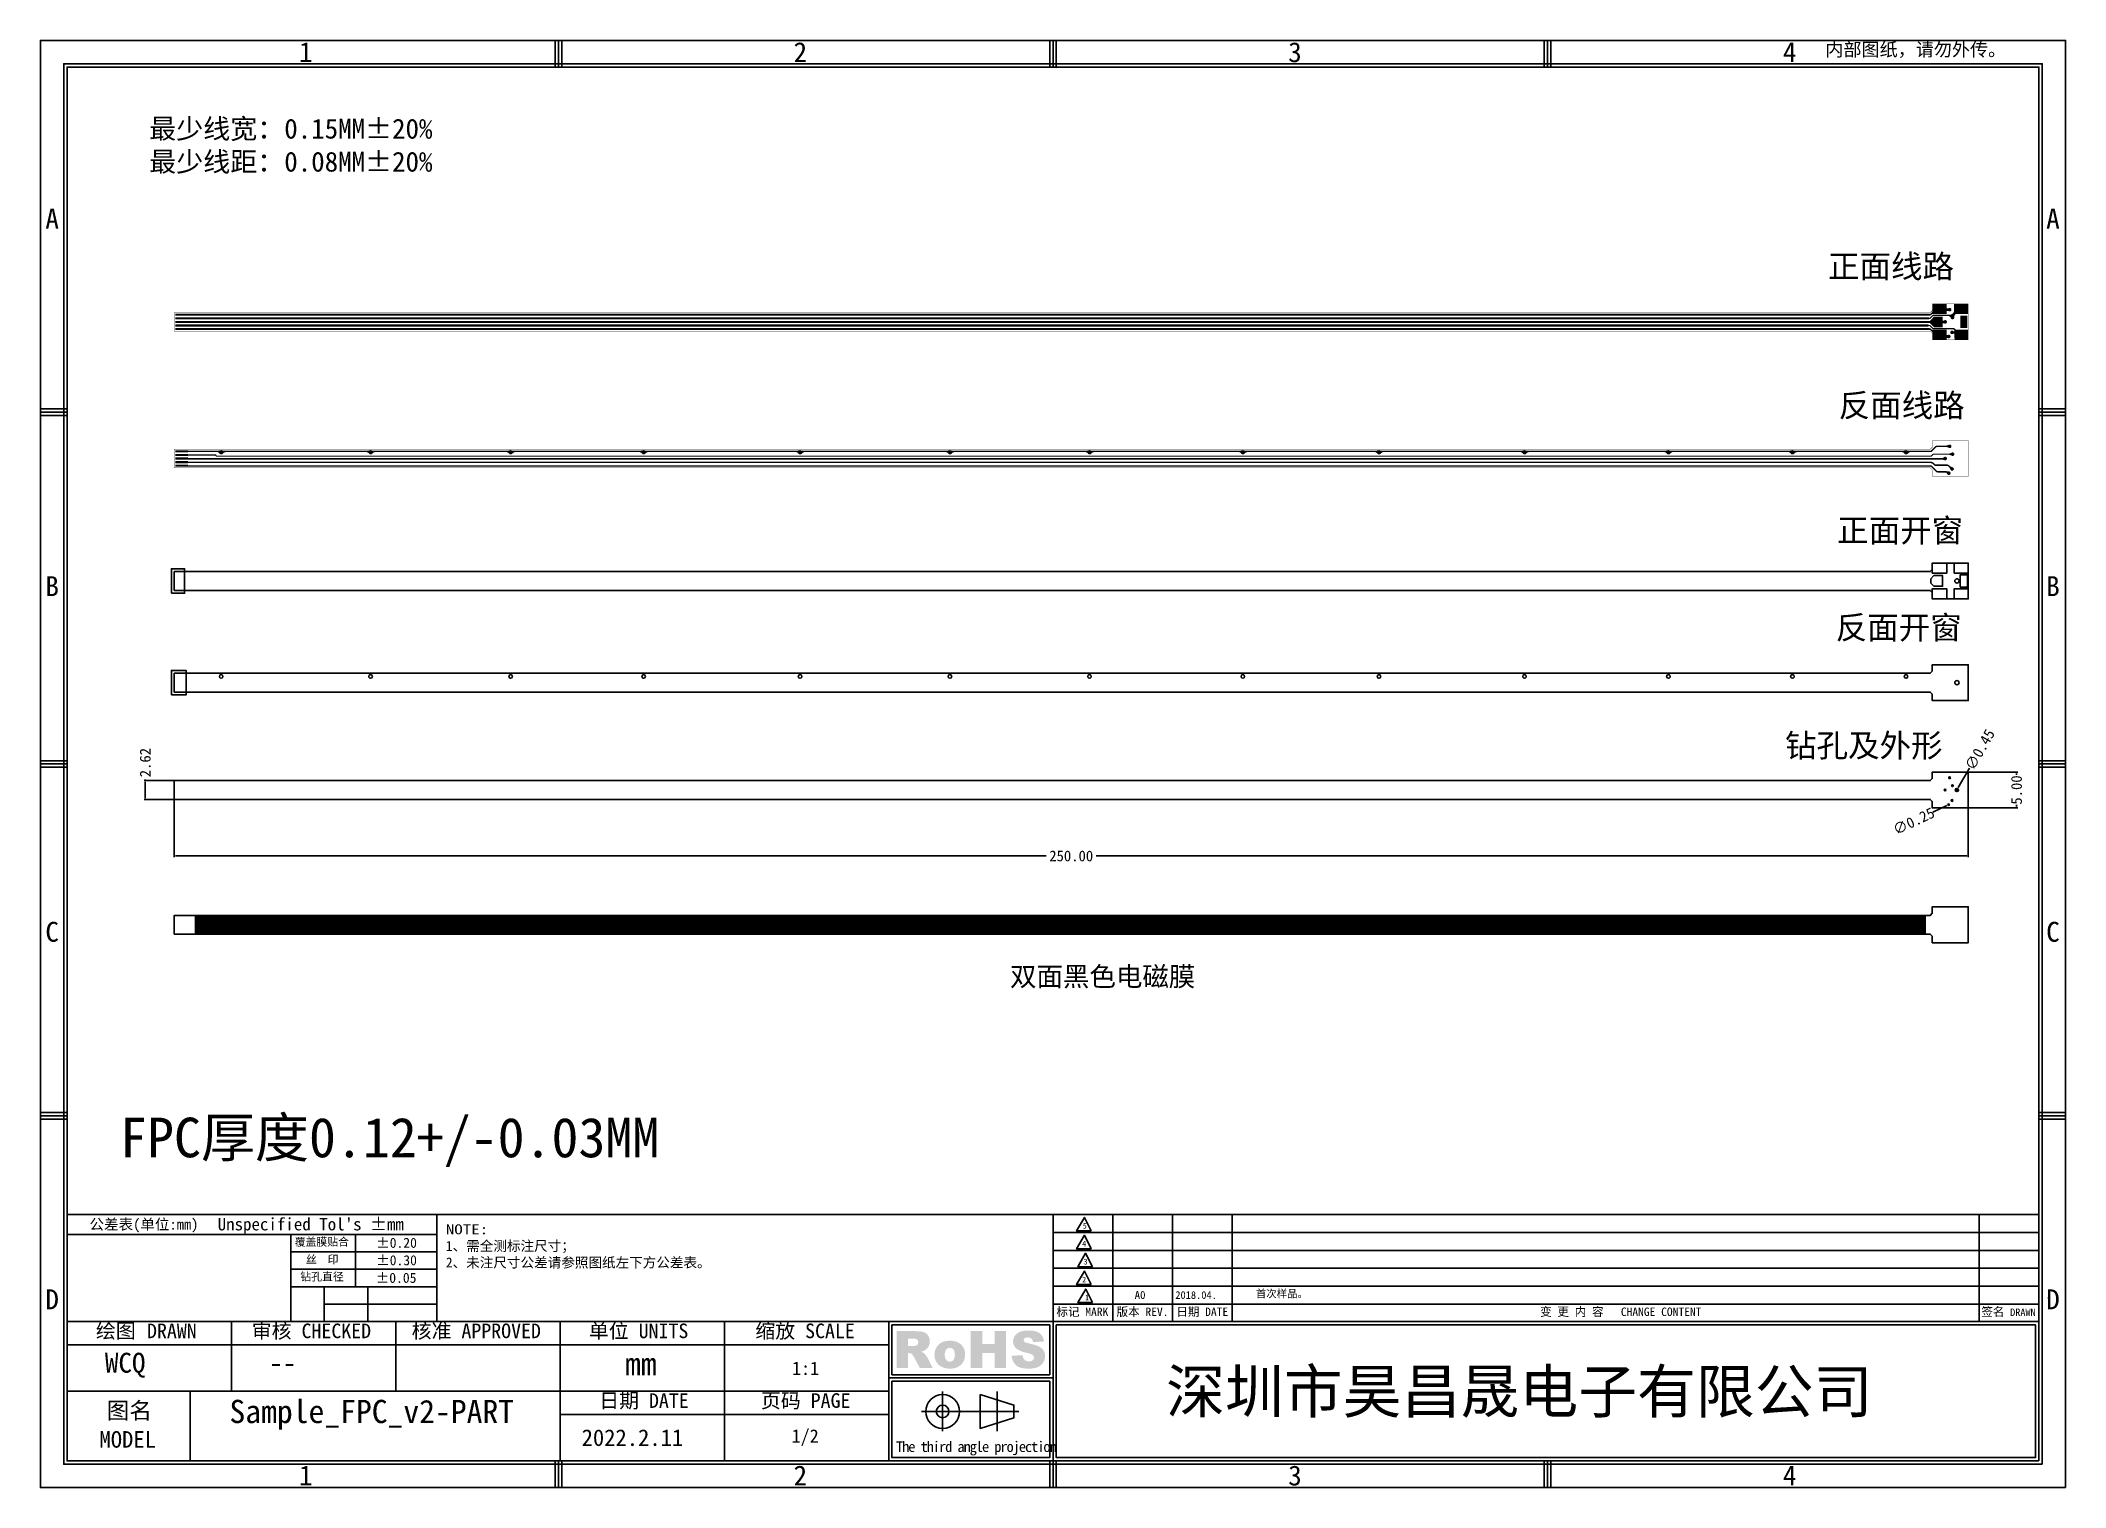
# Model space of a CAD drawing. Extents: x -45 to 237, y -498 to -296.
import ezdxf
from ezdxf.enums import TextEntityAlignment as Align

# ---------------------------------------------------------------- set-up
doc = ezdxf.new("R2010")
doc.units = 0
doc.header["$MEASUREMENT"] = 0
doc.layers.get('0').update_dxf_attribs({"linetype": 'CONTINUOUS'})
doc.layers.get('Defpoints').update_dxf_attribs({"linetype": 'CONTINUOUS'})
doc.layers.add('LAYER_22', color=3, linetype='CONTINUOUS')
doc.styles.add('样式 2', font='arial.ttf', dxfattribs={"width": 1.05})
doc.styles.add('汉字', font='')
doc.styles.get('汉字').set_extended_font_data('SimSun')
doc.dimstyles.new('1xDIM', dxfattribs={"dimtxt": 1.3, "dimasz": 0.5, "dimexe": 0.3, "dimexo": 0, "dimgap": 0.3, "dimtad": 0, "dimzin": 0, "dimdsep": 46, "dimtxsty": '样式 2', "dimblk": 'CLOSEDBLANK', "dimcen": 0, "dimclrd": 2, "dimclre": 2, "dimclrt": 4, "dimadec": 0, "dimazin": 0, "dimtfac": 1, "dimtofl": 0, "dimtmove": 0, "dimatfit": 3, "dimldrblk": 'CLOSEDBLANK', "dimfxl": 0, "dimtolj": 1, "dimtzin": 0, "dimarcsym": 0})
doc.dimstyles.get("Standard").update_dxf_attribs({"dimtxt": 1.5, "dimasz": 0.18, "dimexe": 0.18, "dimexo": 0.0625, "dimgap": 0.09, "dimtad": 0, "dimzin": 0, "dimdsep": 46, "dimtxsty": 'Standard', "dimcen": 0.09, "dimadec": 0, "dimazin": 0, "dimtfac": 1, "dimtofl": 0, "dimtmove": 0, "dimatfit": 3, "dimfxl": 0, "dimtolj": 1, "dimtzin": 0, "dimarcsym": 0})

msp = doc.modelspace()

# ---------------------------------------------------------------- texts
at = {"color": 0, "style": '汉字'}
msp.add_text('公差表(单位:mm)', height=1.4856, dxfattribs=at).set_placement((-38.39, -460.892), align=Align.MIDDLE_LEFT)
for s, p in [('%%P0.20  ', (5.343, -463.469)), ('%%P0.30  ', (5.343, -465.898)), ('%%P0.05 ', (4.807, -468.348))]:
    msp.add_text(s, height=1.3927, dxfattribs=at).set_placement(p, align=Align.MIDDLE_CENTER)
at = {"color": 1, "linetype": 'Continuous'}
for s, p in [('5', (100.031, -461.49)), ('4', (99.935, -463.989)), ('2', (99.942, -468.985)), ('3', (100.129, -466.487)), ('1', (100.342, -471.483))]:
    msp.add_text(s, height=0.79, dxfattribs=at).set_placement(p)
at = {"linetype": 'Continuous', "style": '汉字'}
msp.add_text('深圳市昊昌晟电子有限公司', height=6.01397, dxfattribs=at).set_placement((111.645, -487.18))
at = {"attachment_point": 1}
for s, insert, char_height, width in [('{\\fSimSun|b1|i0|c134|p2;1}', (-9.201, -296.118), 2.77568, 2.14822), ('{\\fSimSun|b1|i0|c134|p2;2}', (59.728, -296.118), 2.77568, 2.14822), ('{\\fSimSun|b1|i0|c134|p2;3}', (128.657, -296.118), 2.77568, 2.14822), ('{\\fSimSun|b1|i0|c134|p2;4}', (197.587, -296.118), 2.77568, 2.14822), ('{\\fSimSun|b0|i0|c134|p2;内部图纸，请勿外传。}', (203.515, -296.21), 1.84704, 38.18453), ('{\\fSimSun|b1|i0|c134|p2;A}', (-44.536, -319.32), 2.77568, 2.14822), ('{\\fSimSun|b1|i0|c134|p2;A}', (234.287, -319.32), 2.77568, 2.14822), ('{\\fSimSun|b1|i0|c134|p2;B}', (-44.536, -370.553), 2.77568, 2.14822), ('{\\fSimSun|b1|i0|c134|p2;B}', (234.287, -370.553), 2.77568, 2.14822), ('{\\fSimSun|b1|i0|c134|p2;C}', (-44.536, -418.726), 2.77568, 2.14822), ('{\\fSimSun|b1|i0|c134|p2;C}', (234.287, -418.726), 2.77568, 2.14822), ("Unspecified Tol's ±mm", (-20.533, -460.002), 1.7348, 39.7234), ('{\\fSimSun|b1|i0|c134|p2;D}', (-44.536, -469.959), 2.77568, 2.14822), ('{\\fSimSun|b1|i0|c134|p2;D}', (234.287, -469.959), 2.77568, 2.14822), ('{\\fSimSun|b0|i0|c134|p2;标记 MARK}', (96.36, -472.493), 1.17966, 13.51302), ('{\\fSimSun|b0|i0|c134|p2;版本 REV.}', (104.741, -472.493), 1.17966, 13.51302), ('{\\fSimSun|b0|i0|c134|p2;日期 DATE}', (113.068, -472.493), 1.17966, 13.51302), ('{\\fSimSun|b0|i0|c134|p2;变 更 内 容   CHANGE CONTENT}', (163.761, -472.493), 1.17966, 25.08761), ('{\\fSimSun|b0|i0|c134|p2;签名 \\H0.8823x;DRAWN}', (225.252, -472.493), 1.17966, 13.51302), ('{\\fSimSun|b0|i0|c134|p2;\\H0.88x;绘图\\H1.136x; \\H0.88x;DRAWN}', (-37.495, -474.725), 2.31307, 20.14351), ('{\\fSimSun|b0|i0|c134|p2;\\H0.88x;审核 CHECKED}', (-15.777, -474.725), 2.31307, 20.14351), ('{\\fSimSun|b0|i0|c134|p2;核准 APPROVED}', (6.505, -474.725), 2.0355, 20.14351), ('{\\fSimSun|b0|i0|c134|p2;\\H0.88x;单位 UNITS}', (31.203, -474.725), 2.31307, 20.14351), ('{\\fSimSun|b0|i0|c134|p2;缩放 SCALE}', (54.398, -474.725), 2.0355, 20.14351), ('{\\fSimSun|b0|i0|c0|p54;\\C3;WCQ}', (-36.243, -478.798), 2.77568, 20.14351), ('{\\fSimSun|b0|i0|c134|p2;mm}', (36.234, -478.712), 3.2383, 20.14351), ('{\\fSimSun|b0|i0|c134|p2;\\C3;--}', (-13.343, -478.798), 2.77568, 20.14351), ('{\\fSimSun|b1|i0|c134|p34;1:1}', (59.51, -480.035), 1.85045, 20.14351), ('{\\fSimSun|b0|i0|c134|p2;图名}', (-35.997, -485.693), 2.31307, 6.00434), ('{\\fSimSun|b0|i0|c134|p2;\\H0.88x;日期 DATE}', (32.643, -484.44), 2.31307, 20.14351), ('{\\fSimSun|b0|i0|c134|p2;\\H0.88x;页码 PAGE}', (55.176, -484.44), 2.31307, 20.14351), ('{\\fSimSun|b0|i0|c134|p2;MODEL}', (-36.997, -489.715), 2.31307, 8.48703), ('{\\C3;2022.2.11}', (30.192, -489.469), 2.31307, 20.14351), ('{\\fSimSun|b1|i0|c134|p34;1/2}', (59.458, -489.467), 1.85045, 20.14351), ('{\\fSimSun|b1|i0|c134|p2;\\T0.75;The third angle projection}', (73.999, -491.142), 1.48036, 22.35607), ('{\\fSimSun|b1|i0|c134|p2;1}', (-9.201, -494.512), 2.77568, 2.14822), ('{\\fSimSun|b1|i0|c134|p2;2}', (59.728, -494.512), 2.77568, 2.14822), ('{\\fSimSun|b1|i0|c134|p2;3}', (128.657, -494.512), 2.77568, 2.14822), ('{\\fSimSun|b1|i0|c134|p2;4}', (197.587, -494.512), 2.77568, 2.14822)]:
    msp.add_mtext(s, dxfattribs=dict(at, insert=insert, char_height=char_height, width=width))
at = {"insert": (-30.07, -306.792), "char_height": 2.7602, "attachment_point": 1, "style": '汉字'}
msp.add_mtext_dynamic_manual_height_columns('最少线宽：0.15MM%%P20%\\P最少线距：0.08MM%%P20%', width=21.51931, gutter_width=7.5, heights=[0], dxfattribs=at).dxf.set("width", 107.82155)
at = {"color": 1, "attachment_point": 1, "style": '汉字'}
for s, insert, char_height, own_width in [('正面线路', (203.873, -325.751), 3.2202, 23.09906), ('反面线路', (205.363, -345.13), 3.2202, 23.09906), ('正面开窗', (205.158, -362.562), 3.2202, 23.09906), ('反面开窗', (204.955, -376.092), 3.2202, 23.09906), ('钻孔及外形', (197.89, -392.535), 3.2202, 23.09906), ('FPC厚度0.12+/-0.03MM', (-34.13, -446.026), 5.5204, 215.6431)]:
    msp.add_mtext_dynamic_manual_height_columns(s, width=21.51931, gutter_width=7.5, heights=[0], dxfattribs=dict(at, insert=insert, char_height=char_height)).dxf.set("width", own_width)
at = {"color": 4, "insert": (89.89, -424.992), "char_height": 2.705, "attachment_point": 1, "style": '汉字'}
msp.add_mtext_dynamic_manual_height_columns('双面黑色电磁膜', width=21.51931, gutter_width=7.5, heights=[0], dxfattribs=at).dxf.set("width", 81.46042)
at = {"color": 0, "char_height": 1.1097, "width": 16.65767, "attachment_point": 1, "style": '汉字'}
for s, insert in [('覆盖膜贴合', (-9.795, -462.775)), ('丝  印', (-8.229, -465.222)), ('钻孔直径', (-9.007, -467.632))]:
    msp.add_mtext(s, dxfattribs=dict(at, insert=insert))
at = {"linetype": 'Continuous', "attachment_point": 1}
for s, insert, char_height, width in [('{\\W1.25;\\C4;NOTE:\\P\\fSimSun|b0|i0|c134|p2;\\W1;\\C7;1、需全测标注尺寸；\\P2、未注尺寸公差请参照图纸左下方公差表。}', (11.268, -460.893), 1.38784, 55.13879), ('{\\C7;A0}', (107.261, -470.182), 1.1103, 2.54941)]:
    msp.add_mtext(s, dxfattribs=dict(at, insert=insert, char_height=char_height, width=width))
at = {"color": 1, "linetype": 'Continuous', "attachment_point": 1}
for s, insert, char_height, width in [('{\\fSimSun|b0|i0|c0|p2;201\\fSimSun|b0|i0|c134|p2;8\\fSimSun|b0|i0|c0|p2;.\\fSimSun|b0|i0|c134|p2;04\\fSimSun|b0|i0|c0|p2;.}', (112.926, -470.216), 1.064011, 11.07545), ('{\\fSimSun|b0|i0|c134|p2;    首次样品。}', (121.254, -470.022), 1.06401, 68.64401)]:
    msp.add_mtext(s, dxfattribs=dict(at, insert=insert, char_height=char_height, width=width))
at = {"insert": (-18.879, -485.356), "char_height": 3.2383, "attachment_point": 1}
msp.add_mtext_dynamic_manual_height_columns('{\\fSimSun|b0|i0|c134|p2;\\C3;Sample_FPC_v2\\C1;-PART}', width=49.15341, gutter_width=12.5, heights=[0], dxfattribs=at).dxf.set("width", 45.22439)

# ---------------------------------------------------------------- blocks, each defined once
blk = doc.blocks.new('_ClosedBlank')
at = {"color": 0, "linetype": 'ByBlock', "lineweight": -2}
for p, q in [((-1, 0.17), (0, 0)), ((-1, 0.17), (-1, -0.17)), ((0, 0), (-1, -0.17))]:
    blk.add_line(p, q, dxfattribs=at)
blk = doc.blocks.new('RECTANGLE_3')
blk.add_solid([(0.864996, 0.499998), (0.864996, -0.499998), (-0.864996, 0.499998), (-0.864996, -0.499998)])
blk = doc.blocks.new('RECTANGLE_1')
blk.add_solid([(0.149986, 0.649986), (0.149986, -0.649986), (-0.149986, 0.649986), (-0.149986, -0.649986)])
blk = doc.blocks.new('ROUND_31')
at = {"const_width": 0.25}
blk.add_lwpolyline([(-0.125, 0, 1), (0.125, 0, 1)], format="xyb", close=True, dxfattribs=at)
blk = doc.blocks.new('RECTANGLE_8')
blk.add_solid([(0.700024, 0.999998), (0.700024, -0.999998), (-0.700024, 0.999998), (-0.700024, -0.999998)])
blk = doc.blocks.new('RECTANGLE_2')
blk.add_solid([(0.599948, 0.750062), (0.599948, -0.750062), (-0.599948, 0.750062), (-0.599948, -0.750062)])
blk = doc.blocks.new('RECTANGLE_9')
blk.add_solid([(0.700024, 0.94996), (0.700024, -0.94996), (-0.700024, 0.94996), (-0.700024, -0.94996)])
blk = doc.blocks.new('ROUND_5')
at = {"const_width": 0.037464}
blk.add_lwpolyline([(-0.018732, 0, 1), (0.018732, 0, 1)], format="xyb", close=True, dxfattribs=at)
blk = doc.blocks.new('RECTANGLE_4')
blk.add_solid([(0.750062, 0.599948), (0.750062, -0.599948), (-0.750062, 0.599948), (-0.750062, -0.599948)])
blk = doc.blocks.new('ROUND_26')
at = {"const_width": 0.3}
blk.add_lwpolyline([(-0.15, 0, 1), (0.15, 0, 1)], format="xyb", close=True, dxfattribs=at)
blk = doc.blocks.new('ROUND_21')
at = {"const_width": 0.025}
blk.add_lwpolyline([(-0.0125, 0, 1), (0.0125, 0, 1)], format="xyb", close=True, dxfattribs=at)
blk = doc.blocks.new('ROUND_7')
at = {"const_width": 0.149986}
blk.add_lwpolyline([(-0.074994, 0, 1), (0.074994, 0, 1)], format="xyb", close=True, dxfattribs=at)
blk = doc.blocks.new('ROUND_35')
at = {"const_width": 0.09}
blk.add_lwpolyline([(-0.045, 0, 1), (0.045, 0, 1)], format="xyb", close=True, dxfattribs=at)
blk = doc.blocks.new('ROUND_6')
at = {"const_width": 0.099948}
blk.add_lwpolyline([(-0.049974, 0, 1), (0.049974, 0, 1)], format="xyb", close=True, dxfattribs=at)
blk = doc.blocks.new('ROUND_24')
at = {"const_width": 0.075}
blk.add_lwpolyline([(-0.0375, 0, 1), (0.0375, 0, 1)], format="xyb", close=True, dxfattribs=at)
blk = doc.blocks.new('*D23')
at = {"color": 0, "linetype": 'Continuous', "lineweight": -2}
for p, q in [((218.51, -403.42), (220.42, -402.52)), ((220.61, -402.39), (220.79, -402.39)), ((220.7, -402.48), (220.7, -402.3))]:
    blk.add_line(p, q, dxfattribs=at)
at = {"color": 0, "linetype": 'Continuous'}
blk.add_solid([(220.41, -402.49), (220.43, -402.55), (220.58, -402.44)], dxfattribs=at)
at = {"layer": 'Defpoints', "color": 0, "linetype": 'Continuous'}
for p in [(220.58, -402.44), (220.81, -402.34)]:
    blk.add_point(p, dxfattribs=at)
at = {"color": 0, "linetype": 'Continuous', "insert": (215.83, -404.69), "char_height": 1.5, "attachment_point": 5, "rotation": 25.2983}
blk.add_mtext('\\A1;∅0.25', dxfattribs=at)
blk = doc.blocks.new('*D26')
at = {"color": 0, "linetype": 'Continuous', "lineweight": -2}
for p, q in [((-26.58, -400.42), (-26.58, -409.73)), ((223.42, -400.42), (223.42, -409.73)), ((-26.4, -409.55), (94.95, -409.55)), ((223.24, -409.55), (101.88, -409.55))]:
    blk.add_line(p, q, dxfattribs=at)
at = {"color": 0, "linetype": 'Continuous'}
for points in [[(-26.4, -409.52), (-26.4, -409.58), (-26.58, -409.55)], [(223.24, -409.52), (223.24, -409.58), (223.42, -409.55)]]:
    blk.add_solid(points, dxfattribs=at)
at = {"layer": 'Defpoints', "color": 0, "linetype": 'Continuous'}
for p in [(-26.58, -400.36), (223.42, -400.35), (223.42, -409.55)]:
    blk.add_point(p, dxfattribs=at)
at = {"color": 0, "linetype": 'Continuous', "insert": (98.42, -409.55), "char_height": 1.5, "attachment_point": 5}
blk.add_mtext('\\A1;250.00', dxfattribs=at)
blk = doc.blocks.new('*D27')
at = {"color": 0, "linetype": 'Continuous', "lineweight": -2}
for p, q in [((-14.82, -399.05), (-30.79, -399.05)), ((-30.61, -399.05), (-30.61, -398.87)), ((-30.61, -401.48), (-30.61, -399.23)), ((-14.82, -401.66), (-30.79, -401.66))]:
    blk.add_line(p, q, dxfattribs=at)
at = {"color": 0, "linetype": 'Continuous'}
for points in [[(-30.64, -399.23), (-30.58, -399.23), (-30.61, -399.05)], [(-30.64, -401.48), (-30.58, -401.48), (-30.61, -401.66)]]:
    blk.add_solid(points, dxfattribs=at)
at = {"layer": 'Defpoints', "color": 0, "linetype": 'Continuous'}
for p in [(-30.61, -399.05), (-14.76, -399.05), (-14.76, -401.66)]:
    blk.add_point(p, dxfattribs=at)
at = {"color": 0, "linetype": 'Continuous', "insert": (-30.61, -396.53), "char_height": 1.5, "attachment_point": 5, "rotation": 90}
blk.add_mtext('\\A1;2.62', dxfattribs=at)
blk = doc.blocks.new('*D28')
at = {"color": 0, "linetype": 'Continuous', "lineweight": -2}
for p, q in [((221.8, -397.85), (230.34, -397.85)), ((230.16, -398.03), (230.16, -398.26)), ((221.8, -402.85), (230.34, -402.85)), ((230.16, -402.67), (230.16, -402.44))]:
    blk.add_line(p, q, dxfattribs=at)
at = {"color": 0, "linetype": 'Continuous'}
for points in [[(230.13, -398.03), (230.19, -398.03), (230.16, -397.85)], [(230.13, -402.67), (230.19, -402.67), (230.16, -402.85)]]:
    blk.add_solid(points, dxfattribs=at)
at = {"layer": 'Defpoints', "color": 0, "linetype": 'Continuous'}
for p in [(221.73, -397.85), (230.16, -397.85), (221.73, -402.85)]:
    blk.add_point(p, dxfattribs=at)
at = {"color": 0, "linetype": 'Continuous', "insert": (230.16, -400.35), "char_height": 1.5, "attachment_point": 5, "rotation": 90}
blk.add_mtext('\\A1;5.00', dxfattribs=at)
blk = doc.blocks.new('*D29')
at = {"color": 0, "linetype": 'Continuous', "lineweight": -2}
for p, q in [((223.58, -397.31), (222.04, -400)), ((221.75, -400.35), (221.93, -400.35)), ((221.84, -400.44), (221.84, -400.26))]:
    blk.add_line(p, q, dxfattribs=at)
at = {"color": 0, "linetype": 'Continuous'}
blk.add_solid([(222.01, -399.99), (222.07, -400.02), (221.95, -400.16)], dxfattribs=at)
at = {"layer": 'Defpoints', "color": 0, "linetype": 'Continuous'}
for p in [(221.73, -400.55), (221.95, -400.16)]:
    blk.add_point(p, dxfattribs=at)
at = {"color": 0, "linetype": 'Continuous', "insert": (225.05, -394.73), "char_height": 1.5, "attachment_point": 5, "rotation": 60.2504}
blk.add_mtext('\\A1;∅0.45', dxfattribs=at)

# ---------------------------------------------------------------- dimensions: what is measured, and where the dimension line sits
at = {"linetype": 'Continuous'}
for p1, p2, picture, middle in [((221.727, -400.548), (221.95, -400.158), '*D29', (225.051, -394.732)), ((220.809, -402.338), (220.583, -402.445), '*D23', (215.832, -404.691))]:
    dim = msp.add_diameter_dim_2p(p1=p1, p2=p2, dimstyle='Standard', dxfattribs=at)
    dim.commit()
    dim.dimension.update_dxf_attribs({"geometry": picture, "text_midpoint": middle, "dimtype": 163})
dim = msp.add_linear_dim(base=(-30.613, -399.0475), p1=(-14.7591, -401.6632), p2=(-14.7591, -399.0475), angle=90, dimstyle='Standard', dxfattribs=at)
dim.commit()
dim.dimension.update_dxf_attribs({"geometry": '*D27', "text_midpoint": (-30.613, -396.5275)})
at = {"color": 1, "linetype": 'Continuous'}
dim = msp.add_linear_dim(base=(230.164, -397.853), p1=(221.734, -402.853), p2=(221.734, -397.853), angle=90, dimstyle='Standard', dxfattribs=at)
dim.commit()
dim.dimension.update_dxf_attribs({"geometry": '*D28', "text_midpoint": (230.164, -400.353)})
dim = msp.add_linear_dim(base=(223.419, -409.553), p1=(-26.581, -400.355), p2=(223.419, -400.353), dimstyle='Standard', dxfattribs=at)
dim.commit()
dim.dimension.update_dxf_attribs({"geometry": '*D26', "text_midpoint": (98.419, -409.553)})

# ---------------------------------------------------------------- hatches: boundary and pattern name
at = {"linetype": 'Continuous'}
h = msp.add_hatch(dxfattribs=at)
h.set_pattern_fill('ANSI31', color=4, style=0)
h.paths.add_polyline_path([(-23.631, -417.827), (217.419, -417.827), (217.419, -420.443), (-23.631, -420.443)])
h = msp.add_hatch(color=5, dxfattribs=at)
h.dxf.hatch_style = 1
h.paths.add_polyline_path([(91.779, -477.057), (91.786, -476.989), (91.922, -476.771), (92.054, -476.696), (92.337, -476.653), (92.376, -476.653), (92.651, -476.7), (92.866, -476.811), (92.895, -476.836), (93.034, -477.036), (93.116, -477.315), (94.611, -477.229), (94.604, -477.179), (94.547, -476.889), (94.457, -476.635), (94.336, -476.41), (94.182, -476.221), (94, -476.06), (93.831, -475.96), (93.617, -475.867), (93.377, -475.792), (93.109, -475.738), (92.816, -475.706), (92.494, -475.699), (92.24, -475.702), (91.943, -475.724), (91.679, -475.763), (91.439, -475.82), (91.235, -475.895), (91.135, -475.942), (90.899, -476.085), (90.699, -476.256), (90.545, -476.449), (90.417, -476.689), (90.338, -476.939), (90.313, -477.2), (90.313, -477.279), (90.352, -477.544), (90.442, -477.783), (90.578, -478.001), (90.76, -478.194), (90.774, -478.205), (90.939, -478.327), (91.135, -478.441), (91.364, -478.548), (91.629, -478.645), (91.922, -478.734), (92.251, -478.817), (92.348, -478.838), (92.673, -478.927), (92.912, -479.02), (93.063, -479.117), (93.166, -479.235), (93.238, -479.475), (93.213, -479.625), (93.056, -479.839), (93.034, -479.857), (92.816, -479.968), (92.522, -480.005), (92.244, -479.964), (92.015, -479.861), (91.829, -479.689), (91.797, -479.646), (91.693, -479.421), (91.629, -479.128), (90.12, -479.224), (90.134, -479.339), (90.184, -479.61), (90.266, -479.864), (90.377, -480.097), (90.52, -480.311), (90.692, -480.508), (90.735, -480.547), (90.896, -480.672), (91.089, -480.776), (91.314, -480.862), (91.564, -480.926), (91.851, -480.973), (92.162, -481.001), (92.505, -481.012), (92.723, -481.009), (93.013, -480.983), (93.281, -480.941), (93.524, -480.876), (93.742, -480.794), (93.932, -480.697), (94.153, -480.551), (94.346, -480.372), (94.507, -480.165), (94.593, -480.018), (94.697, -479.775), (94.758, -479.521), (94.779, -479.253), (94.758, -478.985), (94.69, -478.727), (94.575, -478.491), (94.536, -478.43), (94.375, -478.241), (94.171, -478.069), (93.921, -477.919), (93.789, -477.858), (93.585, -477.78), (93.349, -477.701), (93.077, -477.622), (92.769, -477.544), (92.43, -477.469), (92.38, -477.458), (92.069, -477.372), (91.897, -477.279)])
h.paths.add_polyline_path([(89.344, -475.784), (87.749, -475.784), (87.749, -477.583), (86.015, -477.583), (86.015, -475.784), (84.427, -475.784), (84.427, -480.923), (86.015, -480.923), (86.015, -478.845), (87.749, -478.845), (87.749, -480.923), (89.344, -480.923)])
h.paths.add_polyline_path([(83.337, -477.973), (83.179, -477.765), (83.162, -477.744), (82.99, -477.579), (82.793, -477.436), (82.575, -477.322), (82.336, -477.233), (82.078, -477.168), (81.796, -477.129), (81.492, -477.118), (81.37, -477.118), (81.084, -477.143), (80.816, -477.193), (80.566, -477.272), (80.337, -477.376), (80.129, -477.508), (79.94, -477.669), (79.772, -477.848), (79.625, -478.059), (79.511, -478.287), (79.428, -478.534), (79.382, -478.795), (79.364, -479.074), (79.368, -479.196), (79.4, -479.464), (79.461, -479.714), (79.557, -479.95), (79.686, -480.168), (79.85, -480.368), (80.043, -480.554), (80.212, -480.676), (80.43, -480.794), (80.666, -480.887), (80.92, -480.955), (81.198, -480.994), (81.495, -481.009), (81.642, -481.005), (81.931, -480.98), (82.203, -480.926), (82.45, -480.848), (82.679, -480.744), (82.886, -480.615), (83.072, -480.458), (83.233, -480.279), (83.38, -480.072), (83.494, -479.843), (83.573, -479.596), (83.623, -479.331), (83.637, -479.053), (83.637, -478.974), (83.612, -478.695), (83.555, -478.438), (83.462, -478.194)])
h.paths.add_polyline_path([(82.007, -478.334), (82.11, -478.502), (82.182, -478.749), (82.207, -479.056), (82.185, -479.367), (82.117, -479.621), (82.01, -479.811), (81.971, -479.85), (81.76, -479.997), (81.502, -480.043), (81.445, -480.043), (81.198, -479.972), (80.998, -479.807), (80.887, -479.628), (80.816, -479.378), (80.794, -479.07), (80.816, -478.784), (80.88, -478.531), (80.998, -478.337), (81.041, -478.287), (81.256, -478.144), (81.513, -478.098), (81.556, -478.101), (81.799, -478.166)], flags=16)
h.paths.add_polyline_path([(78.706, -477.122), (78.67, -476.846), (78.592, -476.6), (78.47, -476.378), (78.295, -476.174), (78.088, -476.02), (77.844, -475.91), (77.805, -475.899), (77.591, -475.849), (77.34, -475.813), (77.051, -475.792), (76.718, -475.784), (74.076, -475.784), (74.076, -480.923), (75.667, -480.923), (75.667, -478.838), (75.81, -478.838), (75.956, -478.852), (76.196, -478.956), (76.321, -479.085), (76.486, -479.353), (77.333, -480.923), (79.125, -480.923), (78.359, -479.435), (78.313, -479.357), (78.134, -479.117), (78.052, -479.013), (77.884, -478.845), (77.751, -478.767), (77.469, -478.656), (77.533, -478.641), (77.812, -478.556), (78.027, -478.452), (78.181, -478.348), (78.374, -478.162), (78.527, -477.948), (78.62, -477.751), (78.688, -477.494), (78.71, -477.211)])
h.paths.add_polyline_path([(77.115, -477.336), (77.111, -477.393), (77.018, -477.637), (76.986, -477.672), (76.757, -477.798), (76.557, -477.84), (76.339, -477.865), (75.667, -477.865), (75.667, -476.821), (76.364, -476.821), (76.482, -476.825), (76.772, -476.864), (76.958, -476.957), (77.054, -477.075)], flags=16)

# ---------------------------------------------------------------- linework, layer by layer
for p, q in [((26.489, -295.877), (26.489, -299.578)), ((26.952, -295.877), (26.952, -299.578)), ((27.415, -295.877), (27.415, -299.578)), ((95.419, -295.877), (95.419, -299.578)), ((95.882, -295.877), (95.882, -299.578)), ((96.344, -295.877), (96.344, -299.578)), ((164.348, -295.877), (164.348, -299.578)), ((164.811, -295.877), (164.811, -299.578)), ((165.274, -295.877), (165.274, -299.578)), ((-45.216, -347.227), (-41.515, -347.227)), ((-45.216, -347.69), (-41.515, -347.69)), ((-45.216, -348.153), (-41.515, -348.153)), ((233.278, -347.227), (236.979, -347.227)), ((233.278, -347.69), (236.979, -347.69)), ((233.278, -348.153), (236.979, -348.153)), ((-45.216, -396.265), (-41.515, -396.265)), ((-45.216, -396.727), (-41.515, -396.727)), ((-45.216, -397.19), (-41.515, -397.19)), ((233.278, -396.265), (236.979, -396.265)), ((233.278, -396.727), (236.979, -396.727)), ((233.278, -397.19), (236.979, -397.19)), ((-45.216, -445.302), (-41.515, -445.302)), ((-45.216, -445.764), (-41.515, -445.764)), ((233.278, -445.302), (236.979, -445.302)), ((233.278, -445.764), (236.979, -445.764)), ((-45.216, -446.227), (-41.515, -446.227)), ((233.278, -446.227), (236.979, -446.227)), ((-41.515, -474.446), (-41.515, -454.554)), ((10.009, -459.527), (-41.515, -459.527)), ((10.009, -474.446), (10.009, -459.527)), ((10.009, -459.527), (233.278, -459.527)), ((95.882, -474.446), (95.882, -459.527)), ((104.209, -474.446), (104.209, -459.527)), ((112.536, -474.446), (112.536, -459.527)), ((120.863, -474.446), (120.863, -459.527)), ((224.951, -474.446), (224.951, -459.527)), ((10.009, -462.303), (-41.515, -462.303)), ((-10.343, -462.303), (-10.343, -474.446)), ((-1.308, -462.303), (-1.308, -469.589)), ((95.882, -462.025), (233.278, -462.025)), ((10.009, -464.731), (-10.343, -464.731)), ((95.882, -464.523), (233.278, -464.523)), ((10.009, -467.16), (-10.343, -467.16)), ((95.882, -467.021), (233.278, -467.021)), ((10.009, -469.589), (-10.343, -469.589)), ((-5.671, -469.589), (-5.671, -474.446)), ((0.385, -469.589), (0.385, -474.446)), ((95.882, -469.519), (233.278, -469.519)), ((10.009, -472.018), (-5.671, -472.018)), ((95.882, -472.018), (233.278, -472.018)), ((-41.515, -474.446), (233.278, -474.446)), ((-10.343, -474.446), (-41.515, -474.446)), ((-18.615, -484.161), (-18.615, -474.446)), ((4.284, -474.446), (4.284, -484.161)), ((27.183, -493.876), (27.183, -474.446)), ((50.083, -493.876), (50.083, -474.446)), ((72.982, -493.876), (72.982, -474.446)), ((95.882, -493.876), (95.882, -474.446)), ((-41.515, -477.685), (72.982, -477.685)), ((72.982, -482.311), (95.882, -482.311)), ((-41.515, -484.161), (72.982, -484.161)), ((-24.34, -484.161), (-24.34, -493.876)), ((27.183, -487.399), (72.982, -487.399)), ((26.489, -493.876), (26.489, -497.577)), ((26.952, -493.876), (26.952, -497.577)), ((27.415, -493.876), (27.415, -497.577)), ((95.419, -493.876), (95.419, -497.577)), ((95.882, -493.876), (95.882, -497.577)), ((96.344, -493.876), (96.344, -497.577)), ((164.348, -493.876), (164.348, -497.577)), ((164.811, -493.876), (164.811, -497.577)), ((165.274, -493.876), (165.274, -497.577))]:
    msp.add_line(p, q)
for p, q in [((-23.631, -417.827), (-23.631, -420.443)), ((217.419, -420.443), (217.419, -417.827))]:
    msp.add_line(p, q, dxfattribs=at)
for points in [[(236.979, -497.577), (236.979, -295.877), (-45.216, -295.877), (-45.216, -497.577)], [(233.74, -494.339), (233.74, -299.116), (-41.977, -299.116), (-41.977, -494.339)], [(233.278, -493.876), (233.278, -299.578), (-41.515, -299.578), (-41.515, -493.876)], [(73.445, -474.909), (95.419, -474.909), (95.419, -481.848), (73.445, -481.848)], [(96.344, -474.909), (232.815, -474.909), (232.815, -493.413), (96.344, -493.413)], [(73.445, -482.773), (95.419, -482.773), (95.419, -493.413), (73.445, -493.413)], [(85.723, -484.623), (85.723, -489.337), (90.436, -487.864), (90.436, -486.096)]]:
    msp.add_lwpolyline(points, close=True)
msp.add_lwpolyline([(-23.631, -417.827), (217.419, -417.827), (217.419, -420.443), (-23.631, -420.443)], close=True, dxfattribs=at)
at = {"color": 1}
for points in [[(101.199, -461.804), (100.255, -459.918), (99.173, -461.804)], [(101.199, -464.302), (100.255, -462.416), (99.173, -464.302)], [(101.373, -466.8), (100.429, -464.914), (99.347, -466.8)], [(101.199, -469.298), (100.255, -467.412), (99.173, -469.298)], [(101.386, -471.796), (100.443, -469.91), (99.36, -471.796)]]:
    msp.add_lwpolyline(points, close=True, dxfattribs=at)
for points in [[(80.504, -489.708), (80.504, -484.206)], [(88.079, -484.206), (88.079, -489.708)], [(77.559, -486.98), (91.132, -486.98)]]:
    msp.add_lwpolyline(points)
at = {"color": 6}
for centre, radius in [((221.839, -371.21), 0.3), ((-20.04, -384.517), 0.25), ((0.785, -384.517), 0.25), ((20.297, -384.517), 0.25), ((38.833, -384.517), 0.25), ((60.634, -384.517), 0.25), ((81.518, -384.517), 0.25), ((100.971, -384.517), 0.25), ((122.34, -384.517), 0.25), ((141.308, -384.517), 0.25), ((161.585, -384.517), 0.25), ((181.645, -384.517), 0.25), ((198.927, -384.517), 0.25), ((214.754, -384.517), 0.25), ((221.839, -385.389), 0.3)]:
    msp.add_circle(centre, radius, dxfattribs=at)
at = {"color": 1}
for centre, radius in [((220.197, -400.353), 0.125), ((220.83, -398.646), 0.125), ((221.219, -399.743), 0.125), ((221.839, -400.353), 0.225), ((220.696, -402.392), 0.125), ((221.161, -401.81), 0.125)]:
    msp.add_circle(centre, radius, dxfattribs=at)
for radius in [2.357, 0.884]:
    msp.add_circle((80.504, -486.98), radius)
at = {"layer": 'LAYER_22'}
for points, const_width in [([(218.431, -333.502), (218.431, -332.605)], 0.05), ([(218.431, -332.605), (223.431, -332.605)], 0.05), ([(223.431, -332.605), (223.431, -337.605)], 0.05), ([(-26.569, -336.415), (-26.569, -333.799)], 0.05), ([(-26.569, -333.799), (217.476, -333.799)], 0.05), ([(-25.849, -334.605), (-25.769, -334.605)], 0.3), ([(-25.769, -334.105), (217.971, -334.105)], 0.3), ([(217.881, -334.605), (-25.769, -334.605)], 0.3), ([(219.261, -335.105), (-25.769, -335.105)], 0.3), ([(217.795, -335.605), (-25.769, -335.605)], 0.3), ([(-25.649, -334.605), (-25.569, -334.605)], 0.3), ([(217.476, -333.799), (218.133, -333.799)], 0.05), ([(218.096, -334.605), (217.549, -334.605)], 0.18), ([(218.076, -335.605), (217.69, -335.605)], 0.18), ([(218.15, -334.105), (217.778, -334.105)], 0.2), ([(218.076, -335.605), (218.501, -336.03)], 0.18), ([(218.521, -334.18), (218.096, -334.605)], 0.18), ([(218.15, -334.105), (218.574, -333.68)], 0.2), ([(218.133, -333.799), (218.431, -333.502)], 0.05), ([(218.521, -334.18), (220.248, -334.18)], 0.18), ([(219.691, -333.405), (219.241, -333.855)], 0.3), ([(220.173, -335.03), (219.554, -335.03)], 0.2), ([(220.117, -335.152), (219.634, -335.152)], 0.2), ([(220.185, -335.22), (219.642, -335.22)], 0.2), ([(220.786, -333.493), (220.142, -333.493)], 0.2), ([(220.843, -333.398), (220.176, -333.398)], 0.2), ([(220.248, -334.18), (221.247, -334.18)], 0.18), ([(220.806, -333.305), (220.259, -333.305)], 0.2), ([(221.247, -334.18), (221.884, -333.542)], 0.18), ([(221.247, -334.18), (221.247, -334.445)], 0.18), ([(222.231, -333.405), (221.731, -333.905)], 0.2), ([(217.41, -336.415), (-26.569, -336.415)], 0.05), ([(217.967, -336.105), (-25.769, -336.105)], 0.3), ([(218.141, -336.415), (217.41, -336.415)], 0.05), ([(218.135, -336.105), (217.606, -336.105)], 0.18), ([(218.611, -336.581), (218.135, -336.105)], 0.18), ([(218.431, -336.705), (218.141, -336.415)], 0.05), ([(218.431, -337.605), (218.431, -336.705)], 0.05), ([(223.431, -337.605), (218.431, -337.605)], 0.05), ([(218.501, -336.03), (221.3, -336.03)], 0.18), ([(219.241, -336.355), (219.691, -336.805)], 0.3), ([(220.727, -337.241), (220.048, -337.241)], 0.2), ([(220.699, -337.023), (220.1, -337.023)], 0.2), ([(220.662, -337.136), (220.193, -337.136)], 0.2), ([(221.213, -336.656), (221.673, -336.656)], 0.18), ([(221.227, -336.504), (221.671, -336.504)], 0.18), ([(221.512, -336.118), (222.132, -336.738)], 0.18), ([(221.731, -336.305), (222.231, -336.805)], 0.2), ([(218.133, -352.844), (218.431, -352.547)], 0.05), ([(218.884, -352.531), (218.353, -353.062)], 0.2), ([(218.431, -352.547), (218.431, -351.65)], 0.05), ([(218.431, -351.65), (223.431, -351.65)], 0.05), ([(220.843, -352.443), (219.096, -352.443)], 0.2), ([(220.775, -352.288), (220.378, -352.424)], 0.15), ([(223.431, -351.65), (223.431, -356.65)], 0.05), ([(-26.569, -355.46), (-26.569, -352.844)], 0.05), ([(-26.569, -352.844), (217.476, -352.844)], 0.05), ([(217.41, -355.46), (-26.569, -355.46)], 0.05), ([(218.14, -353.15), (-25.769, -353.15)], 0.2), ([(220.209, -354.191), (-25.769, -354.191)], 0.2), ([(218.07, -354.691), (-25.769, -354.691)], 0.2), ([(218.12, -355.191), (-25.769, -355.191)], 0.2), ([(-21.219, -353.67), (-25.493, -353.67)], 0.2), ([(-21.219, -353.67), (-20.828, -353.67)], 0.2), ([(-20.663, -353.835), (-20.828, -353.67)], 0.15), ([(218.157, -353.835), (-20.663, -353.835)], 0.15), ([(-20.084, -353.061), (-20.433, -353.127)], 0.15), ([(0.741, -353.061), (0.391, -353.127)], 0.15), ([(20.253, -353.061), (19.904, -353.127)], 0.15), ([(38.789, -353.061), (38.44, -353.127)], 0.15), ([(60.59, -353.061), (60.241, -353.127)], 0.15), ([(81.474, -353.061), (81.124, -353.127)], 0.15), ([(100.927, -353.061), (100.578, -353.127)], 0.15), ([(122.296, -353.061), (121.947, -353.127)], 0.15), ([(141.264, -353.061), (140.915, -353.127)], 0.15), ([(161.541, -353.061), (161.192, -353.127)], 0.15), ([(181.601, -353.061), (181.252, -353.127)], 0.15), ([(198.883, -353.061), (198.534, -353.127)], 0.15), ([(214.71, -353.061), (214.361, -353.127)], 0.15), ([(218.141, -355.46), (217.41, -355.46)], 0.05), ([(217.476, -352.844), (218.133, -352.844)], 0.05), ([(218.183, -354.691), (218.005, -354.691)], 0.2), ([(218.431, -355.75), (218.141, -355.46)], 0.05), ([(218.477, -353.599), (218.299, -353.777)], 0.15), ([(218.962, -355.908), (218.333, -355.279)], 0.2), ([(218.549, -354.843), (218.723, -355.017)], 0.2), ([(221.232, -353.54), (218.618, -353.54)], 0.15), ([(218.864, -355.075), (220.478, -355.075)], 0.2), ([(220.69, -355.163), (221.134, -355.607)], 0.2), ([(218.431, -356.65), (218.431, -355.75)], 0.05), ([(223.431, -356.65), (218.431, -356.65)], 0.05), ([(219.174, -355.996), (220.325, -355.996)], 0.2), ([(220.356, -355.982), (220.726, -356.015)], 0.15), ([(220.537, -356.084), (220.642, -356.188)], 0.2)]:
    msp.add_lwpolyline(points, dxfattribs=dict(at, const_width=const_width))
for points, const_width in [([(221.078, -334.501, 0.2728492), (220.625, -334.18)], 0.18), ([(221.149, -334.443, 0.320871), (220.737, -334.18)], 0.18), ([(220.811, -334.18, 0.4161339), (221.536, -333.552)], 0.18), ([(221.044, -334.18, 0.2553318), (221.562, -333.656)], 0.18), ([(221.763, -333.873, 0.2589113), (221.356, -334.485)], 0.18), ([(221.512, -336.118, 0.1989124), (221.3, -336.03)], 0.18), ([(221.598, -336.39, 0.2987675), (221.3, -336.03)], 0.18), ([(221.512, -336.118, 0.2717658), (222.021, -336.297)], 0.18), ([(219.096, -352.443, 0.1989124), (218.884, -352.531)], 0.2), ([(220.747, -352.572, 0.0794383), (220.398, -352.459)], 0.15), ([(-20.205, -353.404, 0.2273615), (-20.687, -353.164)], 0.15), ([(-19.959, -353.061, 0.1560348), (-19.588, -353.131)], 0.15), ([(-19.35, -353.172, 0.2320873), (-19.855, -353.417)], 0.15), ([(0.62, -353.404, 0.2273615), (0.138, -353.164)], 0.15), ([(0.865, -353.061, 0.1560348), (1.237, -353.131)], 0.15), ([(1.475, -353.172, 0.2320873), (0.97, -353.417)], 0.15), ([(20.133, -353.404, 0.2273615), (19.65, -353.164)], 0.15), ([(20.378, -353.061, 0.1560348), (20.749, -353.131)], 0.15), ([(20.987, -353.172, 0.2320873), (20.482, -353.417)], 0.15), ([(38.669, -353.404, 0.2273615), (38.186, -353.164)], 0.15), ([(38.914, -353.061, 0.1560348), (39.285, -353.131)], 0.15), ([(39.523, -353.172, 0.2320873), (39.019, -353.417)], 0.15), ([(60.47, -353.404, 0.2273615), (59.987, -353.164)], 0.15), ([(60.715, -353.061, 0.1560348), (61.086, -353.131)], 0.15), ([(61.324, -353.172, 0.2320873), (60.82, -353.417)], 0.15), ([(81.353, -353.404, 0.2273615), (80.871, -353.164)], 0.15), ([(81.598, -353.061, 0.1560348), (81.97, -353.131)], 0.15), ([(82.208, -353.172, 0.2320873), (81.703, -353.417)], 0.15), ([(100.807, -353.404, 0.2273615), (100.324, -353.164)], 0.15), ([(101.052, -353.061, 0.1560348), (101.423, -353.131)], 0.15), ([(101.661, -353.172, 0.2320873), (101.157, -353.417)], 0.15), ([(122.176, -353.404, 0.2273615), (121.693, -353.164)], 0.15), ([(122.421, -353.061, 0.1560348), (122.792, -353.131)], 0.15), ([(123.03, -353.172, 0.2320873), (122.526, -353.417)], 0.15), ([(141.144, -353.404, 0.2273615), (140.661, -353.164)], 0.15), ([(141.389, -353.061, 0.1560348), (141.76, -353.131)], 0.15), ([(141.998, -353.172, 0.2320873), (141.494, -353.417)], 0.15), ([(161.42, -353.404, 0.2273615), (160.938, -353.164)], 0.15), ([(161.666, -353.061, 0.1560348), (162.037, -353.131)], 0.15), ([(162.275, -353.172, 0.2320873), (161.77, -353.417)], 0.15), ([(181.481, -353.404, 0.2273615), (180.998, -353.164)], 0.15), ([(181.726, -353.061, 0.1560348), (182.097, -353.131)], 0.15), ([(182.335, -353.172, 0.2320873), (181.831, -353.417)], 0.15), ([(198.763, -353.404, 0.2273615), (198.28, -353.164)], 0.15), ([(199.008, -353.061, 0.1560348), (199.379, -353.131)], 0.15), ([(199.617, -353.172, 0.2320873), (199.112, -353.417)], 0.15), ([(214.59, -353.404, 0.2273615), (214.107, -353.164)], 0.15), ([(214.835, -353.061, 0.1560348), (215.206, -353.131)], 0.15), ([(215.444, -353.172, 0.2320873), (214.94, -353.417)], 0.15), ([(218.333, -355.279, 0.1989124), (218.12, -355.191)], 0.2), ([(218.14, -353.15, 0.1989124), (218.353, -353.062)], 0.2), ([(218.157, -353.835, 0.1989124), (218.299, -353.777)], 0.15), ([(218.549, -354.843, 0.1989117), (218.183, -354.691)], 0.2), ([(218.618, -353.54, 0.1989124), (218.477, -353.599)], 0.15), ([(218.723, -355.017, 0.1989124), (218.864, -355.075)], 0.2), ([(219.713, -354.17, 0.1394334), (220.124, -354.002)], 0.15), ([(220.131, -354.298, 0.0491719), (219.736, -354.215)], 0.15), ([(220.69, -355.163, 0.1989124), (220.478, -355.075)], 0.2), ([(221.144, -353.667, 0.0556233), (220.7, -353.54)], 0.15), ([(220.751, -353.54, 0.0949492), (221.146, -353.391)], 0.15), ([(220.808, -355.251, 0.0283596), (221.219, -355.44)], 0.15), ([(221.022, -355.655, 0.0342087), (220.833, -355.337)], 0.15), ([(218.962, -355.908, 0.1989124), (219.174, -355.996)], 0.2), ([(220.565, -356.273, 0.2968847), (220.183, -356.02)], 0.15), ([(220.537, -356.084, 0.1989124), (220.325, -355.996)], 0.2)]:
    msp.add_lwpolyline(points, format="xyb", dxfattribs=dict(at, const_width=const_width))
at = {"layer": 'LAYER_22', "color": 6}
for points in [[(-26.981, -372.92), (-26.981, -369.504), (-25.131, -369.504), (-25.131, -372.92)], [(220.429, -368.71), (218.419, -368.71), (218.419, -370.11), (220.429, -370.11)], [(221.468, -368.71), (223.419, -368.71), (223.419, -370.11), (221.468, -370.11)], [(218.216, -371.503), (218.653, -371.959), (218.655, -371.96), (219.849, -371.96), (219.849, -371.96), (219.849, -370.46), (219.849, -370.459), (218.649, -370.459), (218.649, -370.459), (218.648, -370.46), (218.216, -370.917)], [(220.429, -373.71), (218.419, -373.71), (218.419, -372.31), (220.429, -372.31)], [(221.468, -373.71), (223.419, -373.71), (223.419, -372.31), (221.468, -372.31)], [(222.308, -372.075), (222.308, -372.075), (223.308, -372.075), (223.309, -372.075), (223.309, -370.345), (223.308, -370.344), (222.308, -370.344), (222.308, -370.345)], [(-26.981, -387.1), (-26.981, -383.684), (-24.931, -383.684), (-24.931, -387.1)]]:
    msp.add_lwpolyline(points, close=True, dxfattribs=at)
at = {"layer": 'LAYER_22'}
for points in [[(217.464, -369.904), (218.121, -369.904), (218.419, -369.606), (218.419, -368.71), (223.419, -368.71), (223.419, -373.71), (218.419, -373.71), (218.419, -372.81), (218.129, -372.52), (217.398, -372.52), (-26.581, -372.52), (-26.581, -369.904)], [(217.464, -384.084), (218.121, -384.084), (218.419, -383.786), (218.419, -382.889), (223.419, -382.889), (223.419, -387.89), (218.419, -387.89), (218.419, -386.989), (218.129, -386.7), (217.398, -386.7), (-26.581, -386.7), (-26.581, -384.084)], [(217.464, -399.048), (218.121, -399.048), (218.419, -398.75), (218.419, -397.853), (223.419, -397.853), (223.419, -402.853), (218.419, -402.853), (218.419, -401.953), (218.129, -401.663), (217.398, -401.663), (-26.581, -401.663), (-26.581, -399.048)], [(217.464, -417.827), (218.121, -417.827), (218.419, -417.529), (218.419, -416.632), (223.419, -416.632), (223.419, -421.633), (218.419, -421.633), (218.419, -420.732), (218.129, -420.443), (217.398, -420.443), (-26.581, -420.443), (-26.581, -417.827)]]:
    msp.add_lwpolyline(points, close=True, dxfattribs=at)
at = {"layer": 'LAYER_22', "color": 6}
msp.add_lwpolyline([(218.653, -371.959), (218.655, -371.96)], dxfattribs=at)
at = {"layer": 'LAYER_22'}
for points in [[(217.948, -335.108), (218.662, -334.355), (217.948, -335.108), (218.662, -335.85)], [(218.662, -334.355), (218.666, -335.854), (218.662, -335.85), (218.666, -335.854)]]:
    msp.add_solid(points, dxfattribs=at)

# ---------------------------------------------------------------- block references
at = {"layer": 'LAYER_22', "rotation": 270}
for name, p in [('ROUND_21', (218.431, -332.605)), ('RECTANGLE_8', (219.431, -333.305)), ('RECTANGLE_2', (219.691, -333.405)), ('RECTANGLE_8', (222.431, -333.305)), ('RECTANGLE_2', (222.231, -333.405)), ('ROUND_21', (223.431, -332.605)), ('ROUND_21', (-26.569, -333.799)), ('RECTANGLE_1', (-25.769, -334.105)), ('RECTANGLE_1', (-25.769, -334.605)), ('RECTANGLE_1', (-25.769, -335.105)), ('RECTANGLE_1', (-25.769, -335.605)), ('RECTANGLE_1', (-25.569, -334.105)), ('RECTANGLE_1', (-25.569, -334.605)), ('RECTANGLE_1', (-25.569, -335.105)), ('RECTANGLE_1', (-25.569, -335.605)), ('ROUND_7', (-25.849, -334.605)), ('ROUND_7', (-25.769, -334.105)), ('ROUND_7', (-25.769, -334.605)), ('ROUND_7', (-25.769, -334.605)), ('ROUND_7', (-25.769, -335.105)), ('ROUND_7', (-25.769, -335.605)), ('ROUND_7', (-25.649, -334.605)), ('ROUND_7', (-25.569, -334.605)), ('ROUND_21', (217.476, -333.799)), ('ROUND_35', (217.549, -334.605)), ('ROUND_35', (217.69, -335.605)), ('ROUND_7', (217.795, -335.605)), ('ROUND_6', (217.778, -334.105)), ('ROUND_7', (217.881, -334.605)), ('ROUND_7', (217.971, -334.105)), ('ROUND_35', (218.076, -335.605)), ('ROUND_35', (218.076, -335.605)), ('ROUND_35', (218.096, -334.605)), ('ROUND_35', (218.096, -334.605)), ('ROUND_6', (218.15, -334.105)), ('ROUND_6', (218.15, -334.105)), ('ROUND_21', (218.133, -333.799)), ('ROUND_21', (218.431, -333.502)), ('ROUND_35', (218.521, -334.18)), ('ROUND_35', (218.521, -334.18)), ('ROUND_6', (218.574, -333.68)), ('RECTANGLE_4', (219.261, -335.105)), ('ROUND_7', (219.241, -333.855)), ('ROUND_7', (219.261, -335.105)), ('ROUND_5', (219.261, -335.105)), ('ROUND_6', (219.554, -335.03)), ('ROUND_6', (219.634, -335.152)), ('ROUND_7', (219.691, -333.405)), ('ROUND_6', (219.642, -335.22)), ('ROUND_31', (220.209, -335.104)), ('ROUND_6', (220.117, -335.152)), ('ROUND_6', (220.142, -333.493)), ('ROUND_6', (220.173, -335.03)), ('ROUND_6', (220.176, -333.398)), ('ROUND_6', (220.185, -335.22)), ('ROUND_35', (220.248, -334.18)), ('ROUND_35', (220.248, -334.18)), ('ROUND_6', (220.259, -333.305)), ('ROUND_35', (220.625, -334.18)), ('ROUND_31', (220.843, -333.398)), ('ROUND_35', (220.737, -334.18)), ('ROUND_6', (220.786, -333.493)), ('ROUND_6', (220.806, -333.305)), ('ROUND_35', (220.811, -334.18)), ('ROUND_6', (220.843, -333.398)), ('ROUND_35', (221.044, -334.18)), ('ROUND_31', (221.232, -334.495)), ('ROUND_35', (221.078, -334.501)), ('ROUND_35', (221.149, -334.443)), ('ROUND_35', (221.247, -334.18)), ('ROUND_35', (221.247, -334.18)), ('ROUND_35', (221.247, -334.445)), ('ROUND_35', (221.356, -334.485)), ('ROUND_35', (221.536, -333.552)), ('ROUND_35', (221.562, -333.656)), ('ROUND_6', (221.731, -333.905)), ('ROUND_35', (221.763, -333.873)), ('ROUND_35', (221.884, -333.542)), ('ROUND_6', (222.231, -333.405)), ('RECTANGLE_3', (222.821, -335.105)), ('ROUND_21', (-26.569, -336.415)), ('ROUND_21', (-26.569, -336.415)), ('RECTANGLE_1', (-25.769, -336.105)), ('RECTANGLE_1', (-25.569, -336.105)), ('ROUND_7', (-25.769, -336.105)), ('ROUND_21', (217.41, -336.415)), ('ROUND_35', (217.606, -336.105)), ('ROUND_7', (217.967, -336.105)), ('ROUND_35', (218.135, -336.105)), ('ROUND_35', (218.135, -336.105)), ('ROUND_21', (218.141, -336.415)), ('ROUND_21', (218.431, -336.705)), ('ROUND_21', (218.431, -337.605)), ('ROUND_35', (218.501, -336.03)), ('RECTANGLE_8', (219.431, -336.905)), ('ROUND_35', (218.611, -336.581)), ('RECTANGLE_2', (219.691, -336.805)), ('ROUND_7', (219.241, -336.355)), ('ROUND_7', (219.691, -336.805)), ('ROUND_6', (220.048, -337.241)), ('ROUND_6', (220.1, -337.023)), ('ROUND_6', (220.193, -337.136)), ('ROUND_31', (220.709, -337.143)), ('ROUND_6', (220.662, -337.136)), ('ROUND_6', (220.699, -337.023)), ('ROUND_6', (220.727, -337.241)), ('ROUND_31', (221.174, -336.562)), ('ROUND_35', (221.213, -336.656)), ('ROUND_35', (221.227, -336.504)), ('ROUND_35', (221.3, -336.03)), ('ROUND_35', (221.3, -336.03)), ('ROUND_35', (221.3, -336.03)), ('ROUND_35', (221.512, -336.118)), ('ROUND_35', (221.512, -336.118)), ('ROUND_35', (221.512, -336.118)), ('RECTANGLE_2', (222.231, -336.805)), ('ROUND_35', (221.598, -336.39)), ('RECTANGLE_9', (222.481, -336.905)), ('ROUND_35', (221.671, -336.504)), ('ROUND_35', (221.673, -336.656)), ('ROUND_6', (221.731, -336.305)), ('ROUND_35', (222.021, -336.297)), ('ROUND_35', (222.132, -336.738)), ('ROUND_6', (222.231, -336.805)), ('ROUND_21', (223.431, -337.605)), ('ROUND_21', (218.431, -351.65)), ('ROUND_21', (218.431, -352.547)), ('ROUND_6', (218.884, -352.531)), ('ROUND_6', (218.884, -352.531)), ('ROUND_6', (219.096, -352.443)), ('ROUND_6', (219.096, -352.443)), ('ROUND_24', (220.378, -352.424)), ('ROUND_24', (220.398, -352.459)), ('ROUND_31', (220.843, -352.443)), ('ROUND_24', (220.747, -352.572)), ('ROUND_24', (220.775, -352.288)), ('ROUND_6', (220.843, -352.443)), ('ROUND_21', (223.431, -351.65)), ('ROUND_21', (-26.569, -352.844)), ('ROUND_21', (-26.569, -355.46)), ('ROUND_21', (-26.569, -355.46)), ('RECTANGLE_1', (-25.769, -353.15)), ('RECTANGLE_1', (-25.769, -353.65)), ('RECTANGLE_1', (-25.769, -354.15)), ('RECTANGLE_1', (-25.769, -354.65)), ('RECTANGLE_1', (-25.769, -355.15)), ('RECTANGLE_1', (-25.333, -353.15)), ('RECTANGLE_1', (-25.333, -353.65)), ('RECTANGLE_1', (-25.333, -354.15)), ('RECTANGLE_1', (-25.333, -354.65)), ('RECTANGLE_1', (-25.333, -355.15)), ('ROUND_6', (-25.769, -353.15)), ('ROUND_6', (-25.769, -354.191)), ('ROUND_6', (-25.769, -354.691)), ('ROUND_6', (-25.769, -355.191)), ('ROUND_6', (-25.493, -353.67)), ('ROUND_6', (-21.219, -353.67)), ('ROUND_6', (-21.219, -353.67)), ('ROUND_6', (-20.828, -353.67)), ('ROUND_24', (-20.828, -353.67)), ('ROUND_24', (-20.687, -353.164)), ('ROUND_24', (-20.663, -353.835)), ('ROUND_24', (-20.663, -353.835)), ('ROUND_24', (-20.433, -353.127)), ('ROUND_26', (-20.028, -353.278)), ('ROUND_24', (-20.205, -353.404)), ('ROUND_24', (-20.084, -353.061)), ('ROUND_24', (-19.959, -353.061)), ('ROUND_24', (-19.855, -353.417)), ('ROUND_24', (-19.588, -353.131)), ('ROUND_24', (-19.35, -353.172)), ('ROUND_24', (0.138, -353.164)), ('ROUND_24', (0.391, -353.127)), ('ROUND_26', (0.797, -353.278)), ('ROUND_24', (0.62, -353.404)), ('ROUND_24', (0.741, -353.061)), ('ROUND_24', (0.865, -353.061)), ('ROUND_24', (0.97, -353.417)), ('ROUND_24', (1.237, -353.131)), ('ROUND_24', (1.475, -353.172)), ('ROUND_24', (19.65, -353.164)), ('ROUND_24', (19.904, -353.127)), ('ROUND_26', (20.309, -353.278)), ('ROUND_24', (20.133, -353.404)), ('ROUND_24', (20.253, -353.061)), ('ROUND_24', (20.378, -353.061)), ('ROUND_24', (20.482, -353.417)), ('ROUND_24', (20.749, -353.131)), ('ROUND_24', (20.987, -353.172)), ('ROUND_24', (38.186, -353.164)), ('ROUND_24', (38.44, -353.127)), ('ROUND_26', (38.846, -353.278)), ('ROUND_24', (38.669, -353.404)), ('ROUND_24', (38.789, -353.061)), ('ROUND_24', (38.914, -353.061)), ('ROUND_24', (39.019, -353.417)), ('ROUND_24', (39.285, -353.131)), ('ROUND_24', (39.523, -353.172)), ('ROUND_24', (59.987, -353.164)), ('ROUND_24', (60.241, -353.127)), ('ROUND_26', (60.647, -353.278)), ('ROUND_24', (60.47, -353.404)), ('ROUND_24', (60.59, -353.061)), ('ROUND_24', (60.715, -353.061)), ('ROUND_24', (60.82, -353.417)), ('ROUND_24', (61.086, -353.131)), ('ROUND_24', (61.324, -353.172)), ('ROUND_24', (80.871, -353.164)), ('ROUND_24', (81.124, -353.127)), ('ROUND_26', (81.53, -353.278)), ('ROUND_24', (81.353, -353.404)), ('ROUND_24', (81.474, -353.061)), ('ROUND_24', (81.598, -353.061)), ('ROUND_24', (81.703, -353.417)), ('ROUND_24', (81.97, -353.131)), ('ROUND_24', (82.208, -353.172)), ('ROUND_24', (100.324, -353.164)), ('ROUND_24', (100.578, -353.127)), ('ROUND_26', (100.984, -353.278)), ('ROUND_24', (100.807, -353.404)), ('ROUND_24', (100.927, -353.061)), ('ROUND_24', (101.052, -353.061)), ('ROUND_24', (101.157, -353.417)), ('ROUND_24', (101.423, -353.131)), ('ROUND_24', (101.661, -353.172)), ('ROUND_24', (121.693, -353.164)), ('ROUND_24', (121.947, -353.127)), ('ROUND_26', (122.353, -353.278)), ('ROUND_24', (122.176, -353.404)), ('ROUND_24', (122.296, -353.061)), ('ROUND_24', (122.421, -353.061)), ('ROUND_24', (122.526, -353.417)), ('ROUND_24', (122.792, -353.131)), ('ROUND_24', (123.03, -353.172)), ('ROUND_24', (140.661, -353.164)), ('ROUND_24', (140.915, -353.127)), ('ROUND_26', (141.321, -353.278)), ('ROUND_24', (141.144, -353.404)), ('ROUND_24', (141.264, -353.061)), ('ROUND_24', (141.389, -353.061)), ('ROUND_24', (141.494, -353.417)), ('ROUND_24', (141.76, -353.131)), ('ROUND_24', (141.998, -353.172)), ('ROUND_24', (160.938, -353.164)), ('ROUND_24', (161.192, -353.127)), ('ROUND_26', (161.597, -353.278)), ('ROUND_24', (161.42, -353.404)), ('ROUND_24', (161.541, -353.061)), ('ROUND_24', (161.666, -353.061)), ('ROUND_24', (161.77, -353.417)), ('ROUND_24', (162.037, -353.131)), ('ROUND_24', (162.275, -353.172)), ('ROUND_24', (180.998, -353.164)), ('ROUND_24', (181.252, -353.127)), ('ROUND_26', (181.658, -353.278)), ('ROUND_24', (181.481, -353.404)), ('ROUND_24', (181.601, -353.061)), ('ROUND_24', (181.726, -353.061)), ('ROUND_24', (181.831, -353.417)), ('ROUND_24', (182.097, -353.131)), ('ROUND_24', (182.335, -353.172)), ('ROUND_24', (198.28, -353.164)), ('ROUND_24', (198.534, -353.127)), ('ROUND_26', (198.939, -353.278)), ('ROUND_24', (198.763, -353.404)), ('ROUND_24', (198.883, -353.061)), ('ROUND_24', (199.008, -353.061)), ('ROUND_24', (199.112, -353.417)), ('ROUND_24', (199.379, -353.131)), ('ROUND_24', (199.617, -353.172)), ('ROUND_24', (214.107, -353.164)), ('ROUND_24', (214.361, -353.127)), ('ROUND_26', (214.767, -353.278)), ('ROUND_24', (214.59, -353.404)), ('ROUND_24', (214.71, -353.061)), ('ROUND_24', (214.835, -353.061)), ('ROUND_24', (214.94, -353.417)), ('ROUND_24', (215.206, -353.131)), ('ROUND_24', (215.444, -353.172)), ('ROUND_21', (217.41, -355.46)), ('ROUND_21', (217.476, -352.844)), ('ROUND_6', (218.005, -354.691)), ('ROUND_6', (218.07, -354.691)), ('ROUND_6', (218.12, -355.191)), ('ROUND_6', (218.12, -355.191)), ('ROUND_6', (218.14, -353.15)), ('ROUND_6', (218.14, -353.15)), ('ROUND_24', (218.157, -353.835)), ('ROUND_24', (218.157, -353.835)), ('ROUND_6', (218.183, -354.691)), ('ROUND_6', (218.183, -354.691)), ('ROUND_21', (218.133, -352.844)), ('ROUND_21', (218.141, -355.46)), ('ROUND_24', (218.299, -353.777)), ('ROUND_24', (218.299, -353.777)), ('ROUND_6', (218.333, -355.279)), ('ROUND_6', (218.333, -355.279)), ('ROUND_6', (218.353, -353.062)), ('ROUND_6', (218.353, -353.062)), ('ROUND_24', (218.477, -353.599)), ('ROUND_24', (218.477, -353.599)), ('ROUND_6', (218.549, -354.843)), ('ROUND_6', (218.549, -354.843)), ('ROUND_24', (218.618, -353.54)), ('ROUND_24', (218.618, -353.54)), ('ROUND_6', (218.723, -355.017)), ('ROUND_6', (218.723, -355.017)), ('ROUND_6', (218.864, -355.075)), ('ROUND_6', (218.864, -355.075)), ('ROUND_24', (219.713, -354.17)), ('ROUND_24', (219.736, -354.215)), ('ROUND_31', (220.209, -354.15)), ('ROUND_24', (220.124, -354.002)), ('ROUND_24', (220.131, -354.298)), ('ROUND_6', (220.209, -354.191)), ('ROUND_6', (220.478, -355.075)), ('ROUND_6', (220.478, -355.075)), ('ROUND_6', (220.69, -355.163)), ('ROUND_6', (220.69, -355.163)), ('ROUND_24', (220.7, -353.54)), ('ROUND_24', (220.751, -353.54)), ('ROUND_24', (220.808, -355.251)), ('ROUND_24', (220.833, -355.337)), ('ROUND_31', (221.174, -355.607)), ('ROUND_31', (221.232, -353.54)), ('ROUND_6', (221.134, -355.607)), ('ROUND_24', (221.144, -353.667)), ('ROUND_24', (221.146, -353.391)), ('ROUND_24', (221.219, -355.44)), ('ROUND_24', (221.232, -353.54)), ('ROUND_21', (218.431, -355.75)), ('ROUND_21', (218.431, -356.65)), ('ROUND_6', (218.962, -355.908)), ('ROUND_6', (218.962, -355.908)), ('ROUND_6', (219.174, -355.996)), ('ROUND_6', (219.174, -355.996)), ('ROUND_24', (220.183, -356.02)), ('ROUND_6', (220.325, -355.996)), ('ROUND_6', (220.325, -355.996)), ('ROUND_24', (220.356, -355.982)), ('ROUND_6', (220.537, -356.084)), ('ROUND_6', (220.537, -356.084)), ('ROUND_31', (220.709, -356.188)), ('ROUND_24', (220.565, -356.273)), ('ROUND_6', (220.642, -356.188)), ('ROUND_24', (220.726, -356.015)), ('ROUND_24', (221.022, -355.655)), ('ROUND_21', (223.431, -356.65))]:
    msp.add_blockref(name, p, dxfattribs=at)

msp.set_redraw_order([(e.dxf.handle, doc.entitydb.next_handle()) for e in msp.query("TEXT MTEXT ATTDEF DIMENSION ARC_DIMENSION")])  # texts and dimensions are drawn at this point

# ---------------------------------------------------------------- leaders
msp.add_leader([(234.676, -470.745), (234.676, -471.007)], dimstyle='1xDIM')

doc.saveas('drawing.dxf')
